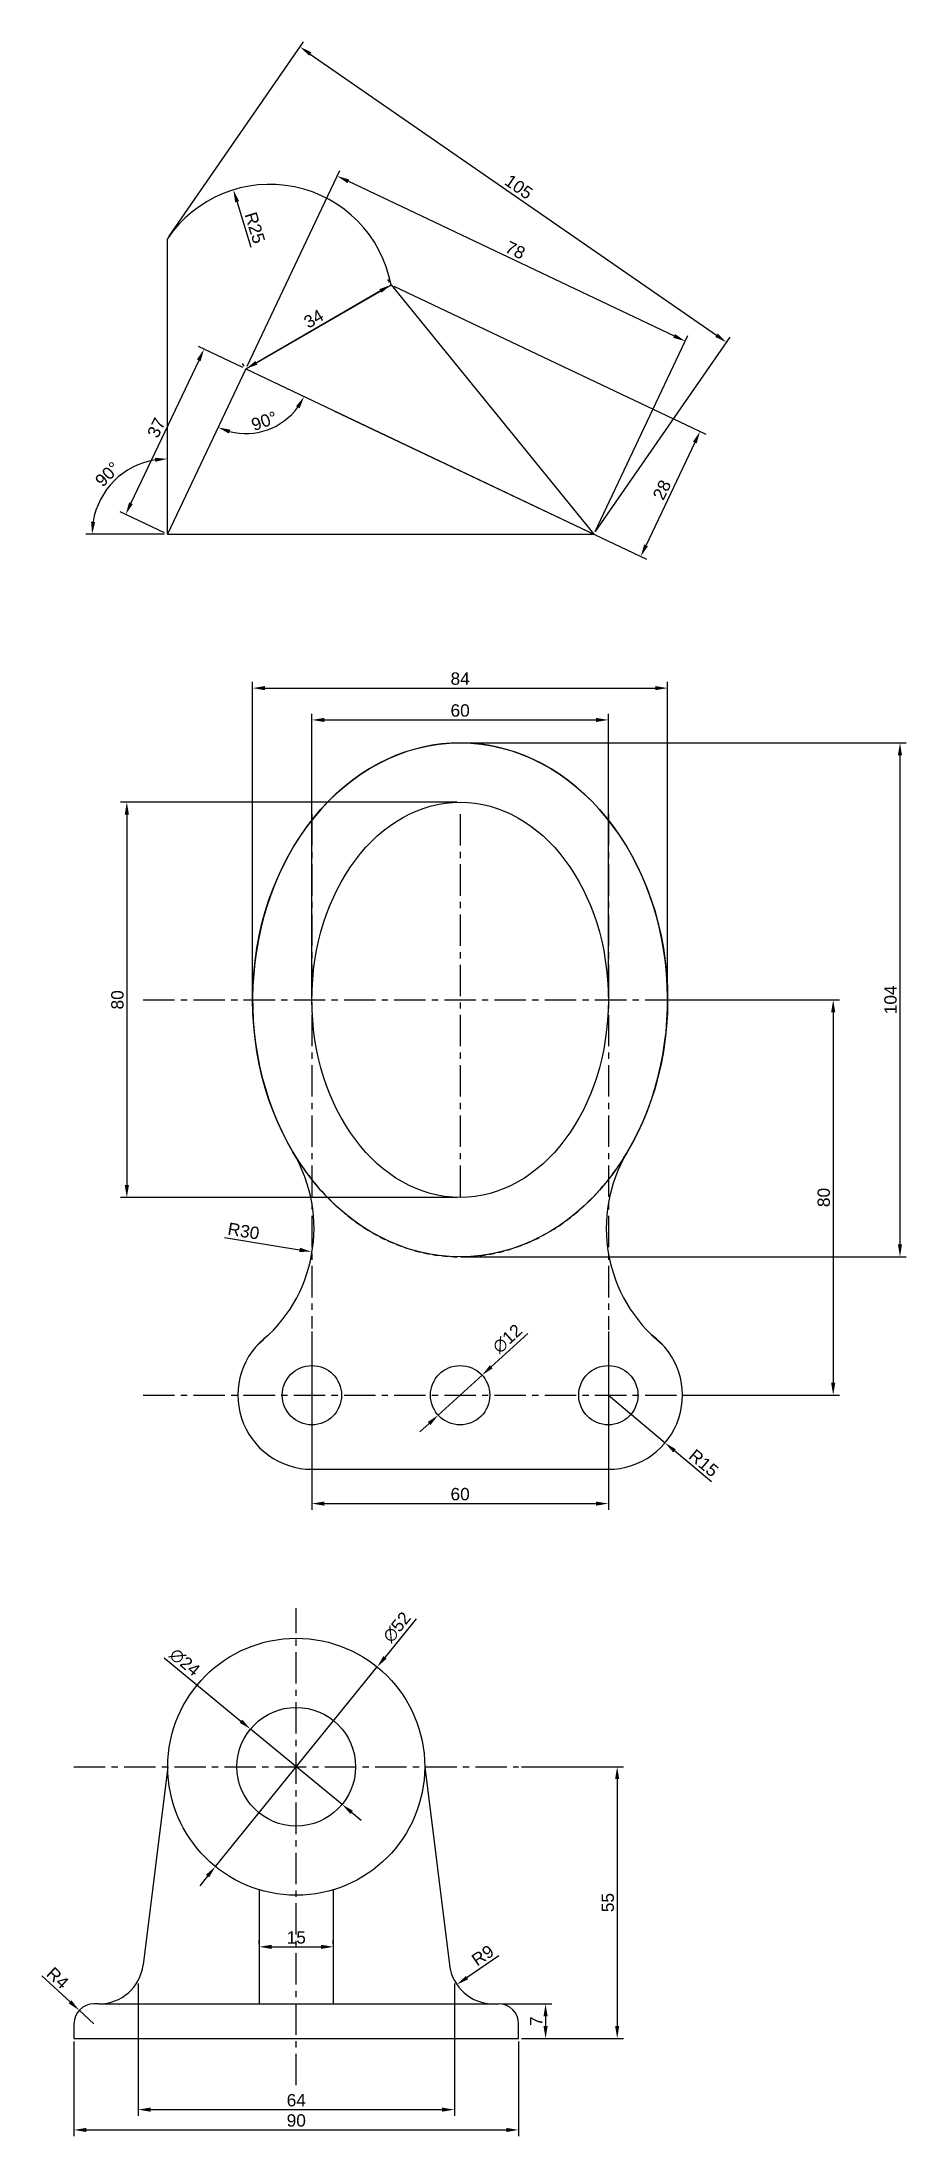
# Model space of a CAD drawing. Header units: millimetres. Extents: x 7 to 1809, y 7 to 1650.
# Drawn here: x 710.1 to 885, y 41 to 464.8 of the extents above; entities that cross this region are included whole.
import ezdxf

# ---------------------------------------------------------------- set-up
doc = ezdxf.new("R2010")
doc.units = ezdxf.units.MM
doc.header["$LTSCALE"] = 0.2
doc.linetypes.add('CENTER', pattern=[50.8, 31.75, -6.35, 6.35, -6.35])
doc.linetypes.add('HIDDEN', pattern=[9.525, 6.35, -3.175])
for name, color, linetype in [('不可见的轮廓线', 4, 'HIDDEN'), ('中心线', 1, 'CENTER'), ('尺寸线', 5, 'Continuous')]:
    doc.layers.add(name, color=color, linetype=linetype)
doc.layers.add('可见的轮廓线', color=3, linetype='Continuous', lineweight=30)
doc.styles.get("Standard").update_dxf_attribs({"font": 'arial.ttf'})
doc.dimstyles.new('ISO-25', dxfattribs={"dimtxt": 2.5, "dimasz": 2.5, "dimexe": 1.25, "dimexo": 0.625, "dimtad": 1, "dimtxsty": 'Standard', "dimcen": 2.5, "dimadec": 0, "dimazin": 0, "dimtfac": 1, "dimtmove": 0, "dimatfit": 3, "dimfxl": 1, "dimarcsym": 0})

msp = doc.modelspace()

# ---------------------------------------------------------------- blocks, each defined once
blk = doc.blocks.new('*D208')
at = {"layer": 'Defpoints', "color": 0, "transparency": 16777216}
for p in [(717.64, 66.43), (720.58, 63.72)]:
    blk.add_point(p, dxfattribs=at)
at = {"layer": '尺寸线', "color": 0, "lineweight": -2, "transparency": 16777216}
for p, q in [((710.08, 73.39), (715.8, 68.12)), ((720.58, 63.72), (717.64, 66.43))]:
    blk.add_line(p, q, dxfattribs=at)
at = {"layer": '尺寸线', "color": 0, "transparency": 16777216}
blk.add_solid([(716.08, 68.43), (715.51, 67.81), (717.64, 66.43)], dxfattribs=at)
at = {"layer": '尺寸线', "color": 0, "transparency": 16777216, "insert": (713.29, 72.98), "char_height": 2.5, "attachment_point": 5, "rotation": 317.3446}
blk.add_mtext('R4', dxfattribs=at)
blk = doc.blocks.new('*D209')
at = {"layer": 'Defpoints', "color": 0, "transparency": 16777216}
for p in [(801.52, 76.72), (794.09, 71.64)]:
    blk.add_point(p, dxfattribs=at)
at = {"layer": '尺寸线', "color": 0, "lineweight": -2, "transparency": 16777216}
blk.add_line((802.58, 77.44), (796.16, 73.05), dxfattribs=at)
at = {"layer": '尺寸线', "color": 0, "transparency": 16777216}
blk.add_solid([(795.92, 73.39), (796.39, 72.7), (794.09, 71.64)], dxfattribs=at)
at = {"layer": '尺寸线', "color": 0, "transparency": 16777216, "insert": (799.33, 77.52), "char_height": 2.5, "attachment_point": 5, "rotation": 34.3525}
blk.add_mtext('R9', dxfattribs=at)
blk = doc.blocks.new('*D210')
at = {"layer": 'Defpoints', "color": 0, "transparency": 16777216}
for p in [(752.31, 123.34), (770.84, 108.09)]:
    blk.add_point(p, dxfattribs=at)
at = {"layer": '尺寸线', "color": 0, "lineweight": -2, "transparency": 16777216}
for p, q in [((734.83, 137.72), (750.38, 124.93)), ((770.84, 108.09), (752.31, 123.34)), ((772.77, 106.5), (774.7, 104.91))]:
    blk.add_line(p, q, dxfattribs=at)
at = {"layer": '尺寸线', "color": 0, "transparency": 16777216}
for points in [[(750.65, 125.25), (750.12, 124.61), (752.31, 123.34)], [(773.04, 106.82), (772.51, 106.18), (770.84, 108.09)]]:
    blk.add_solid(points, dxfattribs=at)
at = {"layer": '尺寸线', "color": 0, "transparency": 16777216, "insert": (739, 136.85), "char_height": 2.5, "attachment_point": 5, "rotation": 320.5459}
blk.add_mtext('∅24', dxfattribs=at)
blk = doc.blocks.new('*D211')
at = {"layer": 'Defpoints', "color": 0, "transparency": 16777216}
for p in [(777.96, 135.91), (745.2, 95.52)]:
    blk.add_point(p, dxfattribs=at)
at = {"layer": '尺寸线', "color": 0, "lineweight": -2, "transparency": 16777216}
for p, q in [((785.85, 145.63), (779.53, 137.85)), ((745.2, 95.52), (777.96, 135.91)), ((743.62, 93.58), (742.05, 91.64))]:
    blk.add_line(p, q, dxfattribs=at)
at = {"layer": '尺寸线', "color": 0, "transparency": 16777216}
for points in [[(779.21, 138.11), (779.86, 137.59), (777.96, 135.91)], [(743.3, 93.85), (743.94, 93.32), (745.2, 95.52)]]:
    blk.add_solid(points, dxfattribs=at)
at = {"layer": '尺寸线', "color": 0, "transparency": 16777216, "insert": (781.95, 143.95), "char_height": 2.5, "attachment_point": 5, "rotation": 50.9475}
blk.add_mtext('∅52', dxfattribs=at)
blk = doc.blocks.new('*D212')
at = {"layer": 'Defpoints', "color": 0, "transparency": 16777216}
for p in [(754.08, 79.27), (769.08, 79.27), (769.08, 79.27)]:
    blk.add_point(p, dxfattribs=at)
at = {"layer": '尺寸线', "color": 0, "lineweight": -2, "transparency": 16777216}
for p, q in [((754.08, 79.89), (754.08, 80.52)), ((756.58, 79.27), (766.58, 79.27)), ((769.08, 79.89), (769.08, 80.52))]:
    blk.add_line(p, q, dxfattribs=at)
at = {"layer": '尺寸线', "color": 0, "transparency": 16777216}
for points in [[(756.58, 79.68), (756.58, 78.85), (754.08, 79.27)], [(766.58, 79.68), (766.58, 78.85), (769.08, 79.27)]]:
    blk.add_solid(points, dxfattribs=at)
at = {"layer": '尺寸线', "color": 0, "transparency": 16777216, "insert": (761.58, 81.17), "char_height": 2.5, "attachment_point": 5}
blk.add_mtext('15', dxfattribs=at)
blk = doc.blocks.new('*D213')
at = {"layer": 'Defpoints', "color": 0, "transparency": 16777216}
for p in [(716.58, 60.72), (806.58, 60.72), (806.58, 42.22)]:
    blk.add_point(p, dxfattribs=at)
at = {"layer": '尺寸线', "color": 0, "lineweight": -2, "transparency": 16777216}
for p, q in [((716.58, 60.09), (716.58, 40.97)), ((806.58, 60.09), (806.58, 40.97)), ((719.08, 42.22), (804.08, 42.22))]:
    blk.add_line(p, q, dxfattribs=at)
at = {"layer": '尺寸线', "color": 0, "transparency": 16777216}
for points in [[(719.08, 42.63), (719.08, 41.8), (716.58, 42.22)], [(804.08, 42.63), (804.08, 41.8), (806.58, 42.22)]]:
    blk.add_solid(points, dxfattribs=at)
at = {"layer": '尺寸线', "color": 0, "transparency": 16777216, "insert": (761.58, 44.12), "char_height": 2.5, "attachment_point": 5}
blk.add_mtext('90', dxfattribs=at)
blk = doc.blocks.new('*D135')
at = {"layer": 'Defpoints', "color": 0, "transparency": 16777216}
for p in [(729.58, 72.49), (793.58, 72.49), (793.58, 46.32)]:
    blk.add_point(p, dxfattribs=at)
at = {"layer": '尺寸线', "color": 0, "lineweight": -2, "transparency": 16777216}
for p, q in [((729.58, 71.86), (729.58, 45.07)), ((793.58, 71.86), (793.58, 45.07)), ((732.08, 46.32), (791.08, 46.32))]:
    blk.add_line(p, q, dxfattribs=at)
at = {"layer": '尺寸线', "color": 0, "transparency": 16777216}
for points in [[(732.08, 46.74), (732.08, 45.91), (729.58, 46.32)], [(791.08, 46.74), (791.08, 45.91), (793.58, 46.32)]]:
    blk.add_solid(points, dxfattribs=at)
at = {"layer": '尺寸线', "color": 0, "transparency": 16777216, "insert": (761.58, 48.22), "char_height": 2.5, "attachment_point": 5}
blk.add_mtext('64', dxfattribs=at)
blk = doc.blocks.new('*D214')
at = {"layer": 'Defpoints', "color": 0, "transparency": 16777216}
for p in [(802.58, 67.72), (806.58, 60.72), (812.04, 60.72)]:
    blk.add_point(p, dxfattribs=at)
at = {"layer": '尺寸线', "color": 0, "lineweight": -2, "transparency": 16777216}
for p, q in [((803.2, 67.72), (813.29, 67.72)), ((812.04, 65.22), (812.04, 63.22)), ((807.2, 60.72), (813.29, 60.72))]:
    blk.add_line(p, q, dxfattribs=at)
at = {"layer": '尺寸线', "color": 0, "transparency": 16777216}
for points in [[(811.63, 65.22), (812.46, 65.22), (812.04, 67.72)], [(811.63, 63.22), (812.46, 63.22), (812.04, 60.72)]]:
    blk.add_solid(points, dxfattribs=at)
at = {"layer": '尺寸线', "color": 0, "transparency": 16777216, "insert": (810.17, 64.22), "char_height": 2.5, "attachment_point": 5, "rotation": 90}
blk.add_mtext('7', dxfattribs=at)
blk = doc.blocks.new('*D215')
at = {"layer": 'Defpoints', "color": 0, "transparency": 16777216}
for p in [(806.58, 115.72), (806.58, 60.72), (826.54, 60.72)]:
    blk.add_point(p, dxfattribs=at)
at = {"layer": '尺寸线', "color": 0, "lineweight": -2, "transparency": 16777216}
for p, q in [((807.2, 115.72), (827.79, 115.72)), ((826.54, 113.22), (826.54, 63.22)), ((807.2, 60.72), (827.79, 60.72))]:
    blk.add_line(p, q, dxfattribs=at)
at = {"layer": '尺寸线', "color": 0, "transparency": 16777216}
for points in [[(826.12, 113.22), (826.95, 113.22), (826.54, 115.72)], [(826.12, 63.22), (826.95, 63.22), (826.54, 60.72)]]:
    blk.add_solid(points, dxfattribs=at)
at = {"layer": '尺寸线', "color": 0, "transparency": 16777216, "insert": (824.64, 88.22), "char_height": 2.5, "attachment_point": 5, "rotation": 90}
blk.add_mtext('55', dxfattribs=at)
blk = doc.blocks.new('*D216')
at = {"layer": 'Defpoints', "color": 0, "transparency": 16777216}
for p in [(794.75, 322.91), (794.75, 218.91), (883.78, 218.91)]:
    blk.add_point(p, dxfattribs=at)
at = {"layer": '尺寸线', "color": 0, "lineweight": -2, "transparency": 16777216}
for p, q in [((795.37, 322.91), (885.03, 322.91)), ((883.78, 320.41), (883.78, 221.41)), ((795.37, 218.91), (885.03, 218.91))]:
    blk.add_line(p, q, dxfattribs=at)
at = {"layer": '尺寸线', "color": 0, "transparency": 16777216}
for points in [[(883.36, 320.41), (884.19, 320.41), (883.78, 322.91)], [(883.36, 221.41), (884.19, 221.41), (883.78, 218.91)]]:
    blk.add_solid(points, dxfattribs=at)
at = {"layer": '尺寸线', "color": 0, "transparency": 16777216, "insert": (881.88, 270.91), "char_height": 2.5, "attachment_point": 5, "rotation": 90}
blk.add_mtext('104', dxfattribs=at)
blk = doc.blocks.new('*D217')
at = {"layer": 'Defpoints', "color": 0, "transparency": 16777216}
for p in [(836.75, 270.91), (839.75, 190.91), (870.27, 190.91)]:
    blk.add_point(p, dxfattribs=at)
at = {"layer": '尺寸线', "color": 0, "lineweight": -2, "transparency": 16777216}
for p, q in [((837.37, 270.91), (871.52, 270.91)), ((870.27, 268.41), (870.27, 193.41)), ((840.37, 190.91), (871.52, 190.91))]:
    blk.add_line(p, q, dxfattribs=at)
at = {"layer": '尺寸线', "color": 0, "transparency": 16777216}
for points in [[(869.85, 268.41), (870.68, 268.41), (870.27, 270.91)], [(869.85, 193.41), (870.68, 193.41), (870.27, 190.91)]]:
    blk.add_solid(points, dxfattribs=at)
at = {"layer": '尺寸线', "color": 0, "transparency": 16777216, "insert": (868.36, 230.91), "char_height": 2.5, "attachment_point": 5, "rotation": 90}
blk.add_mtext('80', dxfattribs=at)
blk = doc.blocks.new('*D218')
at = {"layer": 'Defpoints', "color": 0, "transparency": 16777216}
for p in [(764.75, 204.42), (824.75, 204.42), (824.75, 168.97)]:
    blk.add_point(p, dxfattribs=at)
at = {"layer": '尺寸线', "color": 0, "lineweight": -2, "transparency": 16777216}
for p, q in [((764.75, 203.8), (764.75, 167.72)), ((824.75, 203.8), (824.75, 167.72)), ((767.25, 168.97), (822.25, 168.97))]:
    blk.add_line(p, q, dxfattribs=at)
at = {"layer": '尺寸线', "color": 0, "transparency": 16777216}
for points in [[(767.25, 169.38), (767.25, 168.55), (764.75, 168.97)], [(822.25, 169.38), (822.25, 168.55), (824.75, 168.97)]]:
    blk.add_solid(points, dxfattribs=at)
at = {"layer": '尺寸线', "color": 0, "transparency": 16777216, "insert": (794.75, 170.87), "char_height": 2.5, "attachment_point": 5}
blk.add_mtext('60', dxfattribs=at)
blk = doc.blocks.new('*D219')
at = {"layer": 'Defpoints', "color": 0, "transparency": 16777216}
for p in [(794.75, 310.91), (727.28, 230.91), (794.75, 230.91)]:
    blk.add_point(p, dxfattribs=at)
at = {"layer": '尺寸线', "color": 0, "lineweight": -2, "transparency": 16777216}
for p, q in [((794.12, 310.91), (726.03, 310.91)), ((727.28, 308.41), (727.28, 233.41)), ((794.12, 230.91), (726.03, 230.91))]:
    blk.add_line(p, q, dxfattribs=at)
at = {"layer": '尺寸线', "color": 0, "transparency": 16777216}
for points in [[(726.86, 308.41), (727.7, 308.41), (727.28, 310.91)], [(726.86, 233.41), (727.7, 233.41), (727.28, 230.91)]]:
    blk.add_solid(points, dxfattribs=at)
at = {"layer": '尺寸线', "color": 0, "transparency": 16777216, "insert": (725.38, 270.91), "char_height": 2.5, "attachment_point": 5, "rotation": 90}
blk.add_mtext('80', dxfattribs=at)
blk = doc.blocks.new('*D220')
at = {"layer": 'Defpoints', "color": 0, "transparency": 16777216}
for p in [(799.18, 194.95), (790.32, 186.86)]:
    blk.add_point(p, dxfattribs=at)
at = {"layer": '尺寸线', "color": 0, "lineweight": -2, "transparency": 16777216}
for p, q in [((808.43, 203.39), (801.03, 196.64)), ((790.32, 186.86), (799.18, 194.95)), ((788.47, 185.18), (786.62, 183.49))]:
    blk.add_line(p, q, dxfattribs=at)
at = {"layer": '尺寸线', "color": 0, "transparency": 16777216}
for points in [[(800.75, 196.94), (801.31, 196.33), (799.18, 194.95)], [(788.19, 185.48), (788.75, 184.87), (790.32, 186.86)]]:
    blk.add_solid(points, dxfattribs=at)
at = {"layer": '尺寸线', "color": 0, "transparency": 16777216, "insert": (804.32, 202.31), "char_height": 2.5, "attachment_point": 5, "rotation": 42.3858}
blk.add_mtext('∅12', dxfattribs=at)
blk = doc.blocks.new('*D136')
at = {"layer": 'Defpoints', "color": 0, "transparency": 16777216}
for p in [(824.75, 190.91), (836.23, 181.25)]:
    blk.add_point(p, dxfattribs=at)
at = {"layer": '尺寸线', "color": 0, "lineweight": -2, "transparency": 16777216}
for p, q in [((824.75, 190.91), (836.23, 181.25)), ((845.6, 173.37), (838.14, 179.64))]:
    blk.add_line(p, q, dxfattribs=at)
at = {"layer": '尺寸线', "color": 0, "transparency": 16777216}
blk.add_solid([(838.41, 179.96), (837.88, 179.32), (836.23, 181.25)], dxfattribs=at)
at = {"layer": '尺寸线', "color": 0, "transparency": 16777216, "insert": (844.05, 177.16), "char_height": 2.5, "attachment_point": 5, "rotation": 319.9436}
blk.add_mtext('R15', dxfattribs=at)
blk = doc.blocks.new('*D137')
at = {"layer": 'Defpoints', "color": 0, "transparency": 16777216}
for p in [(735.12, 224.78), (764.73, 219.92)]:
    blk.add_point(p, dxfattribs=at)
at = {"layer": '尺寸线', "color": 0, "lineweight": -2, "transparency": 16777216}
blk.add_line((747.05, 222.82), (762.26, 220.33), dxfattribs=at)
at = {"layer": '尺寸线', "color": 0, "transparency": 16777216}
blk.add_solid([(762.33, 220.74), (762.19, 219.91), (764.73, 219.92)], dxfattribs=at)
at = {"layer": '尺寸线', "color": 0, "transparency": 16777216, "insert": (750.92, 224.11), "char_height": 2.5, "attachment_point": 5, "rotation": 350.6881}
blk.add_mtext('R30', dxfattribs=at)
blk = doc.blocks.new('*D221')
at = {"layer": 'Defpoints', "color": 0, "transparency": 16777216}
for p in [(836.75, 333.99), (752.75, 270.91), (836.75, 270.91)]:
    blk.add_point(p, dxfattribs=at)
at = {"layer": '尺寸线', "color": 0, "lineweight": -2, "transparency": 16777216}
for p, q in [((752.75, 271.53), (752.75, 335.24)), ((836.75, 271.53), (836.75, 335.24)), ((755.25, 333.99), (834.25, 333.99))]:
    blk.add_line(p, q, dxfattribs=at)
at = {"layer": '尺寸线', "color": 0, "transparency": 16777216}
for points in [[(755.25, 334.41), (755.25, 333.58), (752.75, 333.99)], [(834.25, 334.41), (834.25, 333.58), (836.75, 333.99)]]:
    blk.add_solid(points, dxfattribs=at)
at = {"layer": '尺寸线', "color": 0, "transparency": 16777216, "insert": (794.75, 335.9), "char_height": 2.5, "attachment_point": 5}
blk.add_mtext('84', dxfattribs=at)
blk = doc.blocks.new('*D222')
at = {"layer": 'Defpoints', "color": 0, "transparency": 16777216}
for p in [(824.75, 327.55), (764.75, 270.91), (824.75, 270.91)]:
    blk.add_point(p, dxfattribs=at)
at = {"layer": '尺寸线', "color": 0, "lineweight": -2, "transparency": 16777216}
for p, q in [((764.75, 271.53), (764.75, 328.8)), ((767.25, 327.55), (822.25, 327.55)), ((824.75, 271.53), (824.75, 328.8))]:
    blk.add_line(p, q, dxfattribs=at)
at = {"layer": '尺寸线', "color": 0, "transparency": 16777216}
for points in [[(767.25, 327.96), (767.25, 327.13), (764.75, 327.55)], [(822.25, 327.96), (822.25, 327.13), (824.75, 327.55)]]:
    blk.add_solid(points, dxfattribs=at)
at = {"layer": '尺寸线', "color": 0, "transparency": 16777216, "insert": (794.75, 329.45), "char_height": 2.5, "attachment_point": 5}
blk.add_mtext('60', dxfattribs=at)
blk = doc.blocks.new('*D223')
at = {"layer": 'Defpoints', "color": 0, "transparency": 16777216}
for p in [(748.85, 434.83), (756.21, 410.93)]:
    blk.add_point(p, dxfattribs=at)
at = {"layer": '尺寸线', "color": 0, "lineweight": -2, "transparency": 16777216}
blk.add_line((752.45, 423.13), (749.59, 432.44), dxfattribs=at)
at = {"layer": '尺寸线', "color": 0, "transparency": 16777216}
blk.add_solid([(749.98, 432.56), (749.19, 432.31), (748.85, 434.83)], dxfattribs=at)
at = {"layer": '尺寸线', "color": 0, "transparency": 16777216, "insert": (753.21, 427.15), "char_height": 2.5, "attachment_point": 5, "rotation": 287.1209}
blk.add_mtext('R25', dxfattribs=at)
blk = doc.blocks.new('*D172')
at = {"layer": 'Defpoints', "color": 0, "transparency": 16777216}
for p in [(751.34, 398.58), (727.05, 369.15), (735.48, 365.15)]:
    blk.add_point(p, dxfattribs=at)
at = {"layer": '尺寸线', "color": 0, "lineweight": -2, "transparency": 16777216}
for p, q in [((750.78, 398.85), (741.78, 403.12)), ((741.84, 400.32), (728.12, 371.41)), ((734.92, 365.42), (725.92, 369.69))]:
    blk.add_line(p, q, dxfattribs=at)
at = {"layer": '尺寸线', "color": 0, "transparency": 16777216}
for points in [[(741.46, 400.5), (742.21, 400.14), (742.91, 402.58)], [(727.74, 371.59), (728.5, 371.23), (727.05, 369.15)]]:
    blk.add_solid(points, dxfattribs=at)
at = {"layer": '尺寸线', "color": 0, "transparency": 16777216, "insert": (733.26, 386.68), "char_height": 2.5, "attachment_point": 5, "rotation": 64.6223}
blk.add_mtext('37', dxfattribs=at)
blk = doc.blocks.new('*D173')
at = {"layer": 'Defpoints', "color": 0, "transparency": 16777216}
for p in [(780.77, 415.61), (751.34, 398.58), (751.34, 398.58)]:
    blk.add_point(p, dxfattribs=at)
at = {"layer": '尺寸线', "color": 0, "lineweight": -2, "transparency": 16777216}
for p, q in [((780.46, 416.15), (780.14, 416.69)), ((778.6, 414.36), (753.51, 399.83)), ((751.03, 399.12), (750.72, 399.66))]:
    blk.add_line(p, q, dxfattribs=at)
at = {"layer": '尺寸线', "color": 0, "transparency": 16777216}
for points in [[(778.4, 414.72), (778.81, 414), (780.77, 415.61)], [(753.3, 400.19), (753.71, 399.47), (751.34, 398.58)]]:
    blk.add_solid(points, dxfattribs=at)
at = {"layer": '尺寸线', "color": 0, "transparency": 16777216, "insert": (765.1, 408.74), "char_height": 2.5, "attachment_point": 5, "rotation": 30.0619}
blk.add_mtext('34', dxfattribs=at)
blk = doc.blocks.new('*D174')
at = {"layer": 'Defpoints', "color": 0, "transparency": 16777216}
for p in [(840.33, 404.19), (751.34, 398.58), (821.82, 365.15)]:
    blk.add_point(p, dxfattribs=at)
at = {"layer": '尺寸线', "color": 0, "lineweight": -2, "transparency": 16777216}
for p, q in [((751.61, 399.14), (770.4, 438.75)), ((772.12, 436.55), (838.08, 405.26)), ((822.08, 365.71), (840.87, 405.32))]:
    blk.add_line(p, q, dxfattribs=at)
at = {"layer": '尺寸线', "color": 0, "transparency": 16777216}
for points in [[(772.3, 436.92), (771.94, 436.17), (769.86, 437.62)], [(838.25, 405.64), (837.9, 404.88), (840.33, 404.19)]]:
    blk.add_solid(points, dxfattribs=at)
at = {"layer": '尺寸线', "color": 0, "transparency": 16777216, "insert": (805.91, 422.62), "char_height": 2.5, "attachment_point": 5, "rotation": 334.6223}
blk.add_mtext('78', dxfattribs=at)
blk = doc.blocks.new('*D175')
at = {"layer": 'Defpoints', "color": 0, "transparency": 16777216}
for p in [(735.48, 424.92), (848.69, 403.97), (821.82, 365.15)]:
    blk.add_point(p, dxfattribs=at)
at = {"layer": '尺寸线', "color": 0, "lineweight": -2, "transparency": 16777216}
for p, q in [((735.84, 425.43), (763.07, 464.76)), ((764.42, 462.31), (846.64, 405.39)), ((822.17, 365.66), (849.4, 405))]:
    blk.add_line(p, q, dxfattribs=at)
at = {"layer": '尺寸线', "color": 0, "transparency": 16777216}
for points in [[(764.65, 462.66), (764.18, 461.97), (762.36, 463.74)], [(846.87, 405.74), (846.4, 405.05), (848.69, 403.97)]]:
    blk.add_solid(points, dxfattribs=at)
at = {"layer": '尺寸线', "color": 0, "transparency": 16777216, "insert": (806.61, 435.42), "char_height": 2.5, "attachment_point": 5, "rotation": 325.3054}
blk.add_mtext('105', dxfattribs=at)
blk = doc.blocks.new('*D176')
at = {"layer": 'Defpoints', "color": 0, "transparency": 16777216}
for p in [(780.77, 415.61), (768.77, 390.31), (831.32, 360.64)]:
    blk.add_point(p, dxfattribs=at)
at = {"layer": '尺寸线', "color": 0, "lineweight": -2, "transparency": 16777216}
for p, q in [((781.33, 415.34), (844.45, 385.4)), ((769.33, 390.04), (832.45, 360.1)), ((842.25, 383.68), (832.39, 362.9))]:
    blk.add_line(p, q, dxfattribs=at)
at = {"layer": '尺寸线', "color": 0, "transparency": 16777216}
for points in [[(841.87, 383.86), (842.62, 383.5), (843.32, 385.94)], [(832.01, 363.08), (832.77, 362.72), (831.32, 360.64)]]:
    blk.add_solid(points, dxfattribs=at)
at = {"layer": '尺寸线', "color": 0, "transparency": 16777216, "insert": (835.6, 374.1), "char_height": 2.5, "attachment_point": 5, "rotation": 64.6223}
blk.add_mtext('28', dxfattribs=at)
blk = doc.blocks.new('*D177')
at = {"layer": 'Defpoints', "color": 0, "transparency": 16777216}
for p in [(735.48, 424.92), (727.87, 378.35), (735.48, 365.15), (735.48, 365.15), (821.82, 365.15)]:
    blk.add_point(p, dxfattribs=at)
at = {"layer": '尺寸线', "color": 0, "lineweight": -2, "transparency": 16777216}
blk.add_line((734.86, 365.15), (719, 365.15), dxfattribs=at)
blk.add_arc((735.48, 365.15), 15.24, 99.4104, 170.5896, dxfattribs=at)
at = {"layer": '尺寸线', "color": 0, "transparency": 16777216}
for points in [[(732.96, 380.6), (733.03, 379.77), (735.48, 380.39)], [(720.87, 367.61), (720.04, 367.67), (720.25, 365.15)]]:
    blk.add_solid(points, dxfattribs=at)
at = {"layer": '尺寸线', "color": 0, "transparency": 16777216, "insert": (723.36, 377.27), "char_height": 2.5, "attachment_point": 5, "rotation": 45}
blk.add_mtext('90°', dxfattribs=at)
blk = doc.blocks.new('*D178')
at = {"layer": 'Defpoints', "color": 0, "transparency": 16777216}
for p in [(751.34, 398.58), (751.34, 398.58), (752.4, 385.53), (735.48, 365.15), (821.82, 365.15)]:
    blk.add_point(p, dxfattribs=at)
at = {"layer": '尺寸线', "color": 0, "lineweight": -2, "transparency": 16777216}
blk.add_arc((751.34, 398.58), 13.09, 255.5812, 323.6633, dxfattribs=at)
at = {"layer": '尺寸线', "color": 0, "transparency": 16777216}
for points in [[(761.53, 391.04), (762.24, 390.61), (763.17, 392.97)], [(747.94, 385.51), (748.22, 386.29), (745.73, 386.75)]]:
    blk.add_solid(points, dxfattribs=at)
at = {"layer": '尺寸线', "color": 0, "transparency": 16777216, "insert": (755.1, 388.04), "char_height": 2.5, "attachment_point": 5, "rotation": 19.6223}
blk.add_mtext('90°', dxfattribs=at)

# ---------------------------------------------------------------- dimensions: what is measured, and where the dimension line sits
at = {"layer": '尺寸线'}
for p1, p2, distance, picture, middle in [((735.484, 424.915), (821.815, 365.149), 47.217, '*D175', (806.608, 435.417)), ((751.342, 398.578), (821.815, 365.149), 43.21, '*D174', (805.913, 422.622)), ((780.769, 415.61), (751.342, 398.578), 0, '*D173', (765.102, 408.741)), ((780.769, 415.61), (768.768, 390.312), 69.232, '*D176', (835.602, 374.104)), ((751.342, 398.578), (735.484, 365.149), -9.336, '*D172', (733.259, 386.68))]:
    dim = msp.add_aligned_dim(p1=p1, p2=p2, distance=distance, dimstyle='ISO-25', dxfattribs=at)
    dim.commit()
    dim.dimension.update_dxf_attribs({"geometry": picture, "text_midpoint": middle})
for center, mpoint, picture, middle in [((756.21, 410.934), (748.85, 434.826), '*D223', (751.388, 426.587)), ((735.121, 224.776), (764.726, 219.922), '*D137', (750.611, 222.236)), ((801.522, 76.716), (794.092, 71.637), '*D209', (800.402, 75.95))]:
    dim = msp.add_radius_dim(center=center, mpoint=mpoint, dimstyle='ISO-25', dxfattribs=at)
    dim.commit()
    dim.dimension.update_dxf_attribs({"geometry": picture, "text_midpoint": middle, "dimtype": 164})
for base, line1, line2, picture, middle in [((727.865, 378.346), ((735.484, 365.149), (821.815, 365.149)), ((735.484, 365.149), (735.484, 424.915)), '*D177', (723.365, 377.269)), ((752.397, 385.53), ((751.342, 398.578), (821.815, 365.149)), ((751.342, 398.578), (735.484, 365.149)), '*D178', (755.1, 388.039))]:
    dim = msp.add_angular_dim_2l(base=base, line1=line1, line2=line2, dimstyle='ISO-25', dxfattribs=at)
    dim.commit()
    dim.dimension.update_dxf_attribs({"geometry": picture, "text_midpoint": middle})
for base, p1, p2, picture, middle in [((836.749, 333.995), (752.749, 270.905), (836.749, 270.905), '*D221', (794.749, 335.896)), ((824.749, 327.548), (764.749, 270.905), (824.749, 270.905), '*D222', (794.749, 329.449)), ((824.749, 168.967), (764.749, 204.425), (824.749, 204.425), '*D218', (794.749, 170.868)), ((769.077, 79.268), (754.077, 79.268), (769.077, 79.268), '*D212', (761.577, 81.17)), ((793.577, 46.323), (729.577, 72.488), (793.577, 72.488), '*D135', (761.577, 48.225))]:
    dim = msp.add_linear_dim(base=base, p1=p1, p2=p2, dimstyle='ISO-25', dxfattribs=at)
    dim.commit()
    dim.dimension.update_dxf_attribs({"geometry": picture, "text_midpoint": middle})
for base, p1, p2, picture, middle in [((883.778, 218.905), (794.749, 322.905), (794.749, 218.905), '*D216', (881.876, 270.905)), ((727.281, 230.905), (794.749, 310.905), (794.749, 230.905), '*D219', (725.38, 270.905)), ((870.266, 190.905), (836.749, 270.905), (839.749, 190.905), '*D217', (868.364, 230.905)), ((826.536, 60.716), (806.577, 115.716), (806.577, 60.716), '*D215', (824.64, 88.216)), ((812.044, 60.716), (802.577, 67.716), (806.577, 60.716), '*D214', (810.169, 64.216))]:
    dim = msp.add_linear_dim(base=base, p1=p1, p2=p2, angle=90, dimstyle='ISO-25', dxfattribs=at)
    dim.commit()
    dim.dimension.update_dxf_attribs({"geometry": picture, "text_midpoint": middle})
for p1, p2, picture, middle in [((790.317, 186.861), (799.18, 194.95), '*D220', (804.324, 202.313)), ((745.196, 95.525), (777.958, 135.906), '*D211', (781.948, 143.953))]:
    dim = msp.add_diameter_dim_2p(p1=p1, p2=p2, dimstyle='ISO-25', dxfattribs=at)
    dim.commit()
    dim.dimension.update_dxf_attribs({"geometry": picture, "text_midpoint": middle})
for center, mpoint, picture, middle in [((824.749, 190.905), (836.23, 181.252), '*D136', (844.052, 177.16)), ((720.577, 63.716), (717.636, 66.426), '*D208', (713.291, 72.979))]:
    dim = msp.add_radius_dim(center=center, mpoint=mpoint, dimstyle='ISO-25', dxfattribs=at)
    dim.commit()
    dim.dimension.update_dxf_attribs({"geometry": picture, "text_midpoint": middle})
dim = msp.add_diameter_dim_2p(p1=(770.843, 108.09), p2=(752.312, 123.341), dimstyle='ISO-25', dxfattribs=at)
dim.commit()
dim.dimension.update_dxf_attribs({"geometry": '*D210', "text_midpoint": (737.746, 135.329), "dimtype": 163})
dim = msp.add_linear_dim(base=(806.577, 42.216), p1=(716.577, 60.716), p2=(806.577, 60.716), dimstyle='ISO-25', dxfattribs=at)
dim.commit()
dim.dimension.update_dxf_attribs({"geometry": '*D213', "text_midpoint": (761.577, 42.216), "dimtype": 160})

# ---------------------------------------------------------------- linework, layer by layer
at = {"layer": '不可见的轮廓线'}
msp.add_ellipse((794.749, 270.905), major_axis=(0, -52), ratio=0.8076923, start_param=5.3465093, end_param=7.2198614, dxfattribs=at)
at = {"layer": '中心线'}
for p, q in [((764.749, 308.494), (764.749, 204.425)), ((794.749, 308.494), (794.749, 230.905)), ((824.749, 308.494), (824.749, 204.118)), ((730.605, 270.905), (857.376, 270.905)), ((730.605, 190.905), (857.376, 190.905)), ((761.577, 51.299), (761.577, 147.774)), ((716.577, 115.716), (806.577, 115.716))]:
    msp.add_line(p, q, dxfattribs=at)
at = {"layer": '可见的轮廓线'}
for p, q in [((735.484, 365.149), (735.484, 424.915)), ((751.342, 398.578), (780.769, 415.61)), ((780.769, 415.61), (821.815, 365.149)), ((751.342, 398.578), (735.484, 365.149)), ((751.342, 398.578), (821.815, 365.149)), ((735.484, 365.149), (821.815, 365.149)), ((764.749, 175.905), (824.749, 175.905)), ((735.577, 115.716), (730.563, 75.599)), ((787.577, 115.716), (792.592, 75.599)), ((754.077, 90.821), (754.077, 67.716)), ((769.077, 90.821), (769.077, 67.716)), ((716.577, 63.716), (716.577, 60.716)), ((721.632, 67.716), (720.577, 67.716)), ((721.632, 67.716), (802.577, 67.716)), ((801.522, 67.716), (802.577, 67.716)), ((806.577, 60.716), (806.577, 63.716)), ((716.577, 60.716), (806.577, 60.716))]:
    msp.add_line(p, q, dxfattribs=at)
for centre, radius in [((764.749, 190.905), 6), ((794.749, 190.905), 6), ((824.749, 190.905), 6), ((761.577, 115.716), 26), ((761.577, 115.716), 12)]:
    msp.add_circle(centre, radius, dxfattribs=at)
for centre, radius, start, end in [((756.21, 410.934), 25, 10.78005, 145.99728), ((764.749, 190.905), 15, 125.99253, 270), ((824.749, 190.905), 15, 270, 54.00747), ((721.632, 76.716), 9, 270, 352.87498), ((801.522, 76.716), 9, 187.12502, 270), ((720.577, 63.716), 4, 90, 180), ((802.577, 63.716), 4, 0, 90)]:
    msp.add_arc(centre, radius, start, end, dxfattribs=at)
at = {"layer": '可见的轮廓线', "ltscale": 0.5}
for centre, start, end in [((735.169, 224.695), 308.59842, 30.89101), ((854.328, 224.695), 149.10899, 231.40158)]:
    msp.add_arc(centre, 30, start, end, dxfattribs=at)
at = {"layer": '可见的轮廓线'}
msp.add_ellipse((794.749, 270.905), major_axis=(0, -52), ratio=0.8076923, start_param=0.9366761, end_param=5.3465093, dxfattribs=at)
for major_axis, ratio in [((0, -52), 0.8076923), ((0, -40), 0.75)]:
    msp.add_ellipse((794.749, 270.905), major_axis=major_axis, ratio=ratio, dxfattribs=at)

msp.set_redraw_order([(e.dxf.handle, doc.entitydb.next_handle()) for e in msp.query("TEXT MTEXT ATTDEF DIMENSION ARC_DIMENSION")])  # texts and dimensions are drawn at this point

doc.saveas('drawing.dxf')
